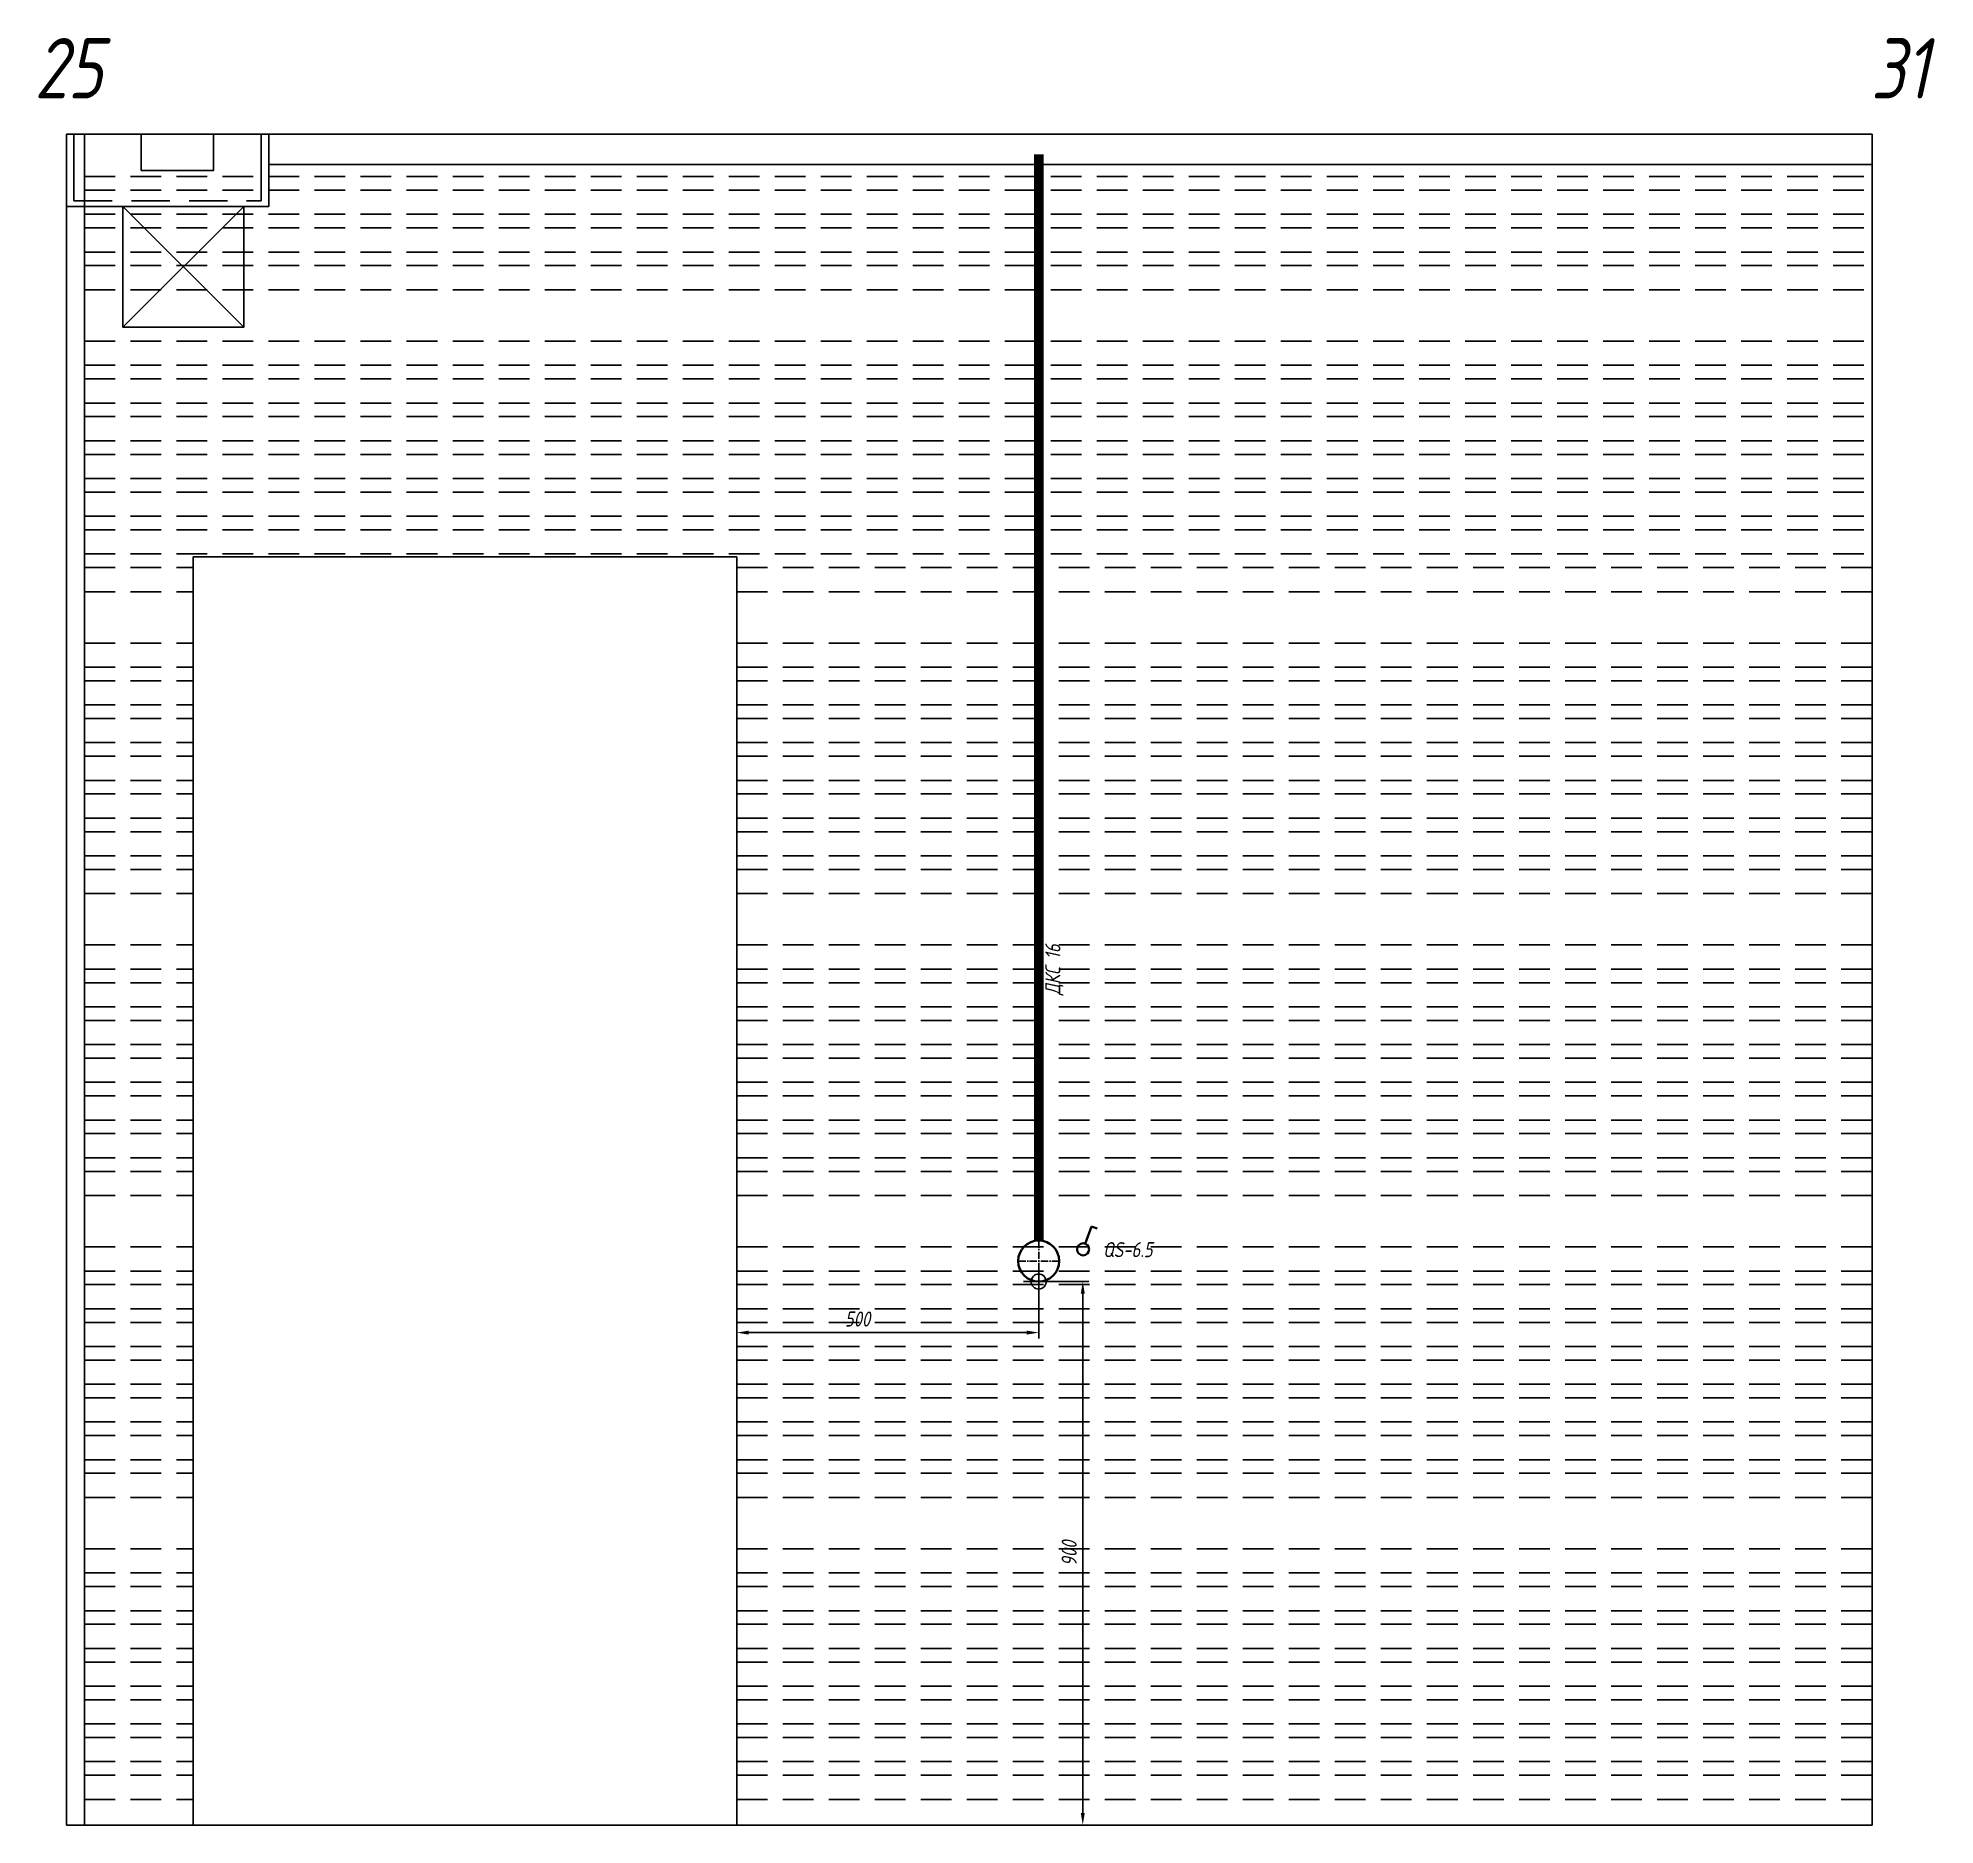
# Model space of a CAD drawing. Header units: millimetres. Extents: x -40374 to 56557, y -58468 to -14063.
# Drawn here: x 10453 to 13594, y -44400 to -41440 of the extents above; entities that cross this region are included whole.
import ezdxf
from ezdxf.enums import TextEntityAlignment as Align

# ---------------------------------------------------------------- set-up
doc = ezdxf.new("R2010")
doc.units = ezdxf.units.MM
doc.header["$PDMODE"] = 34
doc.header["$PDSIZE"] = 25
doc.linetypes.add('ACAD_ISO10W100', pattern=[18.5, 12, -3, 0.5, -3])
doc.linetypes.add('DASHED', pattern=[19.05, 12.7, -6.35])
for name, color, linetype in [('01 Черновое', 7, 'Continuous'), ('02 ОВиК', 7, 'Continuous'), ('02 ЭОМ и СС', 7, 'Continuous'), ('03 Потолок', 7, 'Continuous'), ('04 Лючки', 7, 'Continuous'), ('10 Перегородки', 7, 'Continuous'), ('11 Привязка размеры', 7, 'Continuous')]:
    doc.layers.add(name, color=color, linetype=linetype)
doc.layers.add('100 noprint', color=1, linetype='Continuous', plot=False)
doc.styles.get("Standard").update_dxf_attribs({"font": 'Ubuntu-R.ttf'})
doc.styles.add('ГОСТ-ISOCPEUR', font='isocpeui.ttf', dxfattribs={"width": 0.8})
doc.dimstyles.new('ISO-25', dxfattribs={"dimtxt": 2.5, "dimasz": 2.5, "dimexe": 1.25, "dimexo": 0.625, "dimtad": 1, "dimtxsty": 'Standard', "dimcen": 2.5, "dimadec": 0, "dimazin": 0, "dimtfac": 1, "dimtmove": 0, "dimatfit": 3, "dimfxl": 1, "dimarcsym": 0})

msp = doc.modelspace()

# ---------------------------------------------------------------- texts
at = {"layer": '02 ЭОМ и СС', "linetype": 'Continuous', "style": 'ГОСТ-ISOCPEUR', "width": 0.8}
msp.add_text('QS-6.5', height=25, dxfattribs=at).set_placement((12216.4, -43459.3))
at = {"layer": '02 ЭОМ и СС', "color": 3, "insert": (12150.8, -43025.2), "char_height": 25, "width": 270.313, "attachment_point": 7, "rotation": 90, "style": 'ГОСТ-ISOCPEUR'}
msp.add_mtext('{ДКС 16}', dxfattribs=at)
at = {"layer": '100 noprint', "style": 'ГОСТ-ISOCPEUR', "width": 0.8}
for s, p in [('25', (10503.2, -41490.3)), ('31', (13535.8, -41490.3))]:
    msp.add_text(s, height=100, dxfattribs=at).set_placement(p, align=Align.MIDDLE)

# ---------------------------------------------------------------- blocks, each defined once
blk = doc.blocks.new('кнопка 1')
at = {"color": 0, "lineweight": -2}
for p, q in [((0.35, 0.94), (1.39, 3.78)), ((1.39, 3.78), (2.34, 3.45))]:
    blk.add_line(p, q, dxfattribs=at)
blk.add_circle((0, 0), 1, dxfattribs=at)
blk = doc.blocks.new('*D893')
at = {"layer": '11 Привязка размеры', "color": 0, "lineweight": -2}
for p, q in [((12109.7, -43499.7), (12192.7, -43499.7)), ((12182.7, -43519.7), (12182.7, -44379.7)), ((12009.7, -44399.7), (12192.7, -44399.7))]:
    blk.add_line(p, q, dxfattribs=at)
at = {"layer": '11 Привязка размеры', "color": 0}
for points in [[(12186, -43519.7), (12179.4, -43519.7), (12182.7, -43499.7)], [(12179.4, -44379.7), (12186, -44379.7), (12182.7, -44399.7)]]:
    blk.add_solid(points, dxfattribs=at)
at = {"layer": 'Defpoints', "color": 0}
for p in [(12109.7, -43499.7), (12009.7, -44399.7), (12182.7, -44399.7)]:
    blk.add_point(p, dxfattribs=at)
at = {"layer": '11 Привязка размеры', "color": 0, "insert": (12160.2, -43949.7), "char_height": 25, "attachment_point": 5, "rotation": 90, "style": 'ГОСТ-ISOCPEUR'}
blk.add_mtext('900', dxfattribs=at)
blk = doc.blocks.new('*D894')
at = {"layer": '11 Привязка размеры', "color": 0, "lineweight": -2}
for p, q in [((11609.7, -43499.7), (11609.7, -43594.2)), ((12109.7, -43499.7), (12109.7, -43594.2)), ((12089.7, -43584.2), (11629.7, -43584.2))]:
    blk.add_line(p, q, dxfattribs=at)
at = {"layer": '11 Привязка размеры', "color": 0}
for points in [[(11629.7, -43580.9), (11629.7, -43587.5), (11609.7, -43584.2)], [(12089.7, -43587.5), (12089.7, -43580.9), (12109.7, -43584.2)]]:
    blk.add_solid(points, dxfattribs=at)
at = {"layer": 'Defpoints', "color": 0}
for p in [(11609.7, -43499.7), (12109.7, -43499.7), (11609.7, -43584.2)]:
    blk.add_point(p, dxfattribs=at)
at = {"layer": '11 Привязка размеры', "color": 0, "insert": (11809.7, -43561.7), "char_height": 25, "attachment_point": 5, "style": 'ГОСТ-ISOCPEUR'}
blk.add_mtext('500', dxfattribs=at)

# ---------------------------------------------------------------- dimensions: what is measured, and where the dimension line sits
at = {"layer": '11 Привязка размеры'}
dim = msp.add_linear_dim(base=(11609.7, -43584.2), p1=(12109.7, -43499.7), p2=(11609.7, -43499.7), dimstyle='ISO-25', override={"dimtxt": 25, "dimasz": 20, "dimexe": 10, "dimexo": 0, "dimgap": 10, "dimdec": 0, "dimtxsty": 'ГОСТ-ISOCPEUR'}, dxfattribs=at)
dim.commit()
dim.dimension.update_dxf_attribs({"geometry": '*D894', "text_midpoint": (11809.7, -43584.2), "dimtype": 160})
dim = msp.add_linear_dim(base=(12182.7, -44399.7), p1=(12109.7, -43499.7), p2=(12009.7, -44399.7), angle=90, dimstyle='ISO-25', override={"dimtxt": 25, "dimasz": 20, "dimexe": 10, "dimexo": 0, "dimgap": 10, "dimdec": 0, "dimtxsty": 'ГОСТ-ISOCPEUR'}, dxfattribs=at)
dim.commit()
dim.dimension.update_dxf_attribs({"geometry": '*D893', "text_midpoint": (12160.2, -43949.7)})

# ---------------------------------------------------------------- linework, layer by layer
at = {"layer": '01 Черновое'}
for points in [[(10529.7, -44399.7), (10529.7, -41599.7), (13489.7, -41599.7), (13489.7, -44399.7)], [(10709.7, -42299.7), (10709.7, -44399.7), (11609.7, -44399.7), (11609.7, -42299.7)]]:
    msp.add_lwpolyline(points, close=True, dxfattribs=at)
at = {"layer": '02 ОВиК', "linetype": 'Continuous', "lineweight": -2, "flags": 128}
msp.add_lwpolyline([(10623.2, -41659.7), (10623.2, -41599.7), (10743.2, -41599.7), (10743.2, -41659.7)], close=True, dxfattribs=at)
msp.add_lwpolyline([(10623.2, -41659.7), (10623.2, -41599.7), (10743.2, -41599.7), (10743.2, -41659.7)], close=True, dxfattribs=at)
at = {"layer": '02 ЭОМ и СС', "color": 3}
msp.add_lwpolyline([(12109.7, -43431.7, 16, 16, 0), (12109.7, -41632.7, 16, 16, 0)], format="xyseb", dxfattribs=at)
msp.add_lwpolyline([(12109.7, -43431.7, 16, 16, 0), (12109.7, -41632.7, 16, 16, 0)], format="xyseb", dxfattribs=at)
at = {"layer": '02 ЭОМ и СС', "color": 3, "lineweight": 40}
msp.add_circle((12109.7, -43465.7), 34, dxfattribs=at)
msp.add_circle((12109.7, -43465.7), 34, dxfattribs=at)
at = {"layer": '03 Потолок', "color": 1, "ltscale": 10}
for p, q in [((10499.7, -41599.7), (10499.7, -41719.2)), ((10834.7, -41719.2), (10834.7, -41599.7))]:
    msp.add_line(p, q, dxfattribs=at)
at = {"layer": '03 Потолок', "color": 1, "linetype": 'DASHED', "ltscale": 10}
for p, q in [((10512.2, -41599.7), (10512.2, -41709.7)), ((10822.2, -41709.7), (10822.2, -41599.7))]:
    msp.add_line(p, q, dxfattribs=at)
at = {"layer": '03 Потолок', "color": 1, "ltscale": 5}
msp.add_line((10834.7, -41649.7), (13489.7, -41649.7), dxfattribs=at)
at = {"layer": '03 Потолок', "color": 1, "linetype": 'DASHED', "ltscale": 5}
msp.add_line((10512.2, -41709.7), (10822.2, -41709.7), dxfattribs=at)
at = {"layer": '03 Потолок', "color": 1, "lineweight": -2}
msp.add_line((10499.7, -41719.2), (10834.7, -41719.2), dxfattribs=at)
at = {"layer": '04 Лючки', "color": 2, "lineweight": -2}
for p, q in [((10793.2, -41919.2), (10593.2, -41719.2)), ((10793.2, -41719.2), (10593.2, -41919.2))]:
    msp.add_line(p, q, dxfattribs=at)
msp.add_lwpolyline([(10593.2, -41719.2), (10793.2, -41719.2), (10793.2, -41919.2), (10593.2, -41919.2)], close=True, dxfattribs=at)
at = {"layer": '10 Перегородки', "color": 74, "linetype": 'Continuous', "ltscale": 10}
for p, q in [((10499.7, -41599.7), (10499.7, -44399.7)), ((10499.7, -41599.7), (10529.7, -41599.7)), ((10499.7, -44399.7), (10529.7, -44399.7))]:
    msp.add_line(p, q, dxfattribs=at)
at = {"layer": '100 noprint', "linetype": 'DASHED', "ltscale": 4}
for p, q in [((10529.7, -41669.7), (13489.7, -41669.7)), ((10529.7, -41692.2), (13489.7, -41692.2)), ((10529.7, -41732.2), (13489.7, -41732.2)), ((10529.7, -41754.7), (13489.7, -41754.7)), ((10529.7, -41794.7), (13489.7, -41794.7)), ((10529.7, -41817.2), (13489.7, -41817.2)), ((10529.7, -41857.2), (13489.7, -41857.2)), ((10529.7, -41942.2), (13489.7, -41942.2)), ((10529.7, -41982.2), (13489.7, -41982.2)), ((10529.7, -42004.7), (13489.7, -42004.7)), ((10529.7, -42044.7), (13489.7, -42044.7)), ((10529.7, -42067.2), (13489.7, -42067.2)), ((10529.7, -42107.2), (13489.7, -42107.2)), ((10529.7, -42129.7), (13489.7, -42129.7)), ((10529.7, -42169.7), (13489.7, -42169.7)), ((10529.7, -42192.2), (13489.7, -42192.2)), ((10529.7, -42232.2), (13489.7, -42232.2)), ((10529.7, -42254.7), (13489.7, -42254.7)), ((10529.7, -42294.7), (13489.7, -42294.7)), ((10529.7, -42317.2), (10709.7, -42317.2)), ((11609.7, -42317.2), (13489.7, -42317.2)), ((10529.7, -42357.2), (10709.7, -42357.2)), ((11609.7, -42357.2), (13489.7, -42357.2)), ((10529.7, -42442.2), (10709.7, -42442.2)), ((11609.7, -42442.2), (13489.7, -42442.2)), ((10529.7, -42482.2), (10709.7, -42482.2)), ((11609.7, -42482.2), (13489.7, -42482.2)), ((10529.7, -42504.7), (10709.7, -42504.7)), ((11609.7, -42504.7), (13489.7, -42504.7)), ((10529.7, -42544.7), (10709.7, -42544.7)), ((11609.7, -42544.7), (13489.7, -42544.7)), ((10529.7, -42567.2), (10709.7, -42567.2)), ((11609.7, -42567.2), (13489.7, -42567.2)), ((10529.7, -42607.2), (10709.7, -42607.2)), ((10529.7, -42629.7), (10709.7, -42629.7)), ((11609.7, -42607.2), (13489.7, -42607.2)), ((11609.7, -42629.7), (13489.7, -42629.7)), ((10529.7, -42669.7), (10709.7, -42669.7)), ((10529.7, -42692.2), (10709.7, -42692.2)), ((11609.7, -42669.7), (13489.7, -42669.7)), ((11609.7, -42692.2), (13489.7, -42692.2)), ((10529.7, -42732.2), (10709.7, -42732.2)), ((10529.7, -42754.7), (10709.7, -42754.7)), ((11609.7, -42732.2), (13489.7, -42732.2)), ((11609.7, -42754.7), (13489.7, -42754.7)), ((10529.7, -42794.7), (10709.7, -42794.7)), ((10529.7, -42817.2), (10709.7, -42817.2)), ((11609.7, -42794.7), (13489.7, -42794.7)), ((11609.7, -42817.2), (13489.7, -42817.2)), ((10529.7, -42857.2), (10709.7, -42857.2)), ((11609.7, -42857.2), (13489.7, -42857.2)), ((10529.7, -42942.2), (10709.7, -42942.2)), ((11609.7, -42942.2), (13489.7, -42942.2)), ((10529.7, -42982.2), (10709.7, -42982.2)), ((10529.7, -43004.7), (10709.7, -43004.7)), ((11609.7, -42982.2), (13489.7, -42982.2)), ((11609.7, -43004.7), (13489.7, -43004.7)), ((10529.7, -43044.7), (10709.7, -43044.7)), ((10529.7, -43067.2), (10709.7, -43067.2)), ((11609.7, -43044.7), (13489.7, -43044.7)), ((11609.7, -43067.2), (13489.7, -43067.2)), ((10529.7, -43107.2), (10709.7, -43107.2)), ((10529.7, -43129.7), (10709.7, -43129.7)), ((11609.7, -43107.2), (13489.7, -43107.2)), ((11609.7, -43129.7), (13489.7, -43129.7)), ((10529.7, -43169.7), (10709.7, -43169.7)), ((10529.7, -43192.2), (10709.7, -43192.2)), ((11609.7, -43169.7), (13489.7, -43169.7)), ((11609.7, -43192.2), (13489.7, -43192.2)), ((10529.7, -43232.2), (10709.7, -43232.2)), ((10529.7, -43254.7), (10709.7, -43254.7)), ((11609.7, -43232.2), (13489.7, -43232.2)), ((11609.7, -43254.7), (13489.7, -43254.7)), ((10529.7, -43294.7), (10709.7, -43294.7)), ((10529.7, -43317.2), (10709.7, -43317.2)), ((11609.7, -43294.7), (13489.7, -43294.7)), ((11609.7, -43317.2), (13489.7, -43317.2)), ((10529.7, -43357.2), (10709.7, -43357.2)), ((11609.7, -43357.2), (13489.7, -43357.2)), ((10529.7, -43442.2), (10709.7, -43442.2)), ((11609.7, -43442.2), (13489.7, -43442.2)), ((10529.7, -43482.2), (10709.7, -43482.2)), ((10529.7, -43504.7), (10709.7, -43504.7)), ((11609.7, -43482.2), (13489.7, -43482.2)), ((11609.7, -43504.7), (13489.7, -43504.7)), ((10529.7, -43544.7), (10709.7, -43544.7)), ((10529.7, -43567.2), (10709.7, -43567.2)), ((11609.7, -43544.7), (13489.7, -43544.7)), ((11609.7, -43567.2), (13489.7, -43567.2)), ((10529.7, -43607.2), (10709.7, -43607.2)), ((10529.7, -43629.7), (10709.7, -43629.7)), ((11609.7, -43607.2), (13489.7, -43607.2)), ((11609.7, -43629.7), (13489.7, -43629.7)), ((10529.7, -43669.7), (10709.7, -43669.7)), ((10529.7, -43692.2), (10709.7, -43692.2)), ((11609.7, -43669.7), (13489.7, -43669.7)), ((11609.7, -43692.2), (13489.7, -43692.2)), ((10529.7, -43732.2), (10709.7, -43732.2)), ((10529.7, -43754.7), (10709.7, -43754.7)), ((11609.7, -43732.2), (13489.7, -43732.2)), ((11609.7, -43754.7), (13489.7, -43754.7)), ((10529.7, -43794.7), (10709.7, -43794.7)), ((10529.7, -43817.2), (10709.7, -43817.2)), ((11609.7, -43794.7), (13489.7, -43794.7)), ((11609.7, -43817.2), (13489.7, -43817.2)), ((10529.7, -43857.2), (10709.7, -43857.2)), ((11609.7, -43857.2), (13489.7, -43857.2)), ((10529.7, -43942.2), (10709.7, -43942.2)), ((11609.7, -43942.2), (13489.7, -43942.2)), ((10529.7, -43982.2), (10709.7, -43982.2)), ((10529.7, -44004.7), (10709.7, -44004.7)), ((11609.7, -43982.2), (13489.7, -43982.2)), ((11609.7, -44004.7), (13489.7, -44004.7)), ((10529.7, -44044.7), (10709.7, -44044.7)), ((10529.7, -44067.2), (10709.7, -44067.2)), ((11609.7, -44044.7), (13489.7, -44044.7)), ((11609.7, -44067.2), (13489.7, -44067.2)), ((10529.7, -44107.2), (10709.7, -44107.2)), ((10529.7, -44129.7), (10709.7, -44129.7)), ((11609.7, -44107.2), (13489.7, -44107.2)), ((11609.7, -44129.7), (13489.7, -44129.7)), ((10529.7, -44169.7), (10709.7, -44169.7)), ((10529.7, -44192.2), (10709.7, -44192.2)), ((11609.7, -44169.7), (13489.7, -44169.7)), ((11609.7, -44192.2), (13489.7, -44192.2)), ((10529.7, -44232.2), (10709.7, -44232.2)), ((10529.7, -44254.7), (10709.7, -44254.7)), ((11609.7, -44232.2), (13489.7, -44232.2)), ((11609.7, -44254.7), (13489.7, -44254.7)), ((10529.7, -44294.7), (10709.7, -44294.7)), ((11609.7, -44294.7), (13489.7, -44294.7)), ((10529.7, -44317.2), (10709.7, -44317.2)), ((11609.7, -44317.2), (13489.7, -44317.2)), ((10529.7, -44357.2), (10709.7, -44357.2)), ((11609.7, -44357.2), (13489.7, -44357.2))]:
    msp.add_line(p, q, dxfattribs=at)
at = {"layer": '100 noprint'}
msp.add_lwpolyline([(10709.7, -42299.7), (10709.7, -44399.7), (11609.7, -44399.7), (11609.7, -42299.7)], close=True, dxfattribs=at)
at = {"layer": '11 Привязка размеры', "linetype": 'ACAD_ISO10W100'}
for p, q in [((12109.7, -43431.7), (12109.7, -43499.7)), ((12109.7, -43431.7), (12109.7, -43499.7)), ((12143.7, -43465.7), (12075.7, -43465.7)), ((12143.7, -43465.7), (12075.7, -43465.7))]:
    msp.add_line(p, q, dxfattribs=at)
at = {"layer": '11 Привязка размеры', "lineweight": -2}
msp.add_point((12109.7, -43499.7), dxfattribs=at)
msp.add_point((12109.7, -43499.7), dxfattribs=at)

# ---------------------------------------------------------------- block references
at = {"layer": '02 ЭОМ и СС', "color": 3, "lineweight": 40, "xscale": 10, "yscale": 10, "zscale": 10}
msp.add_blockref('кнопка 1', (12183.2, -43446.3), dxfattribs=at)

msp.set_redraw_order([(e.dxf.handle, doc.entitydb.next_handle()) for e in msp.query("TEXT MTEXT ATTDEF DIMENSION ARC_DIMENSION")])  # texts and dimensions are drawn at this point

doc.saveas('drawing.dxf')
